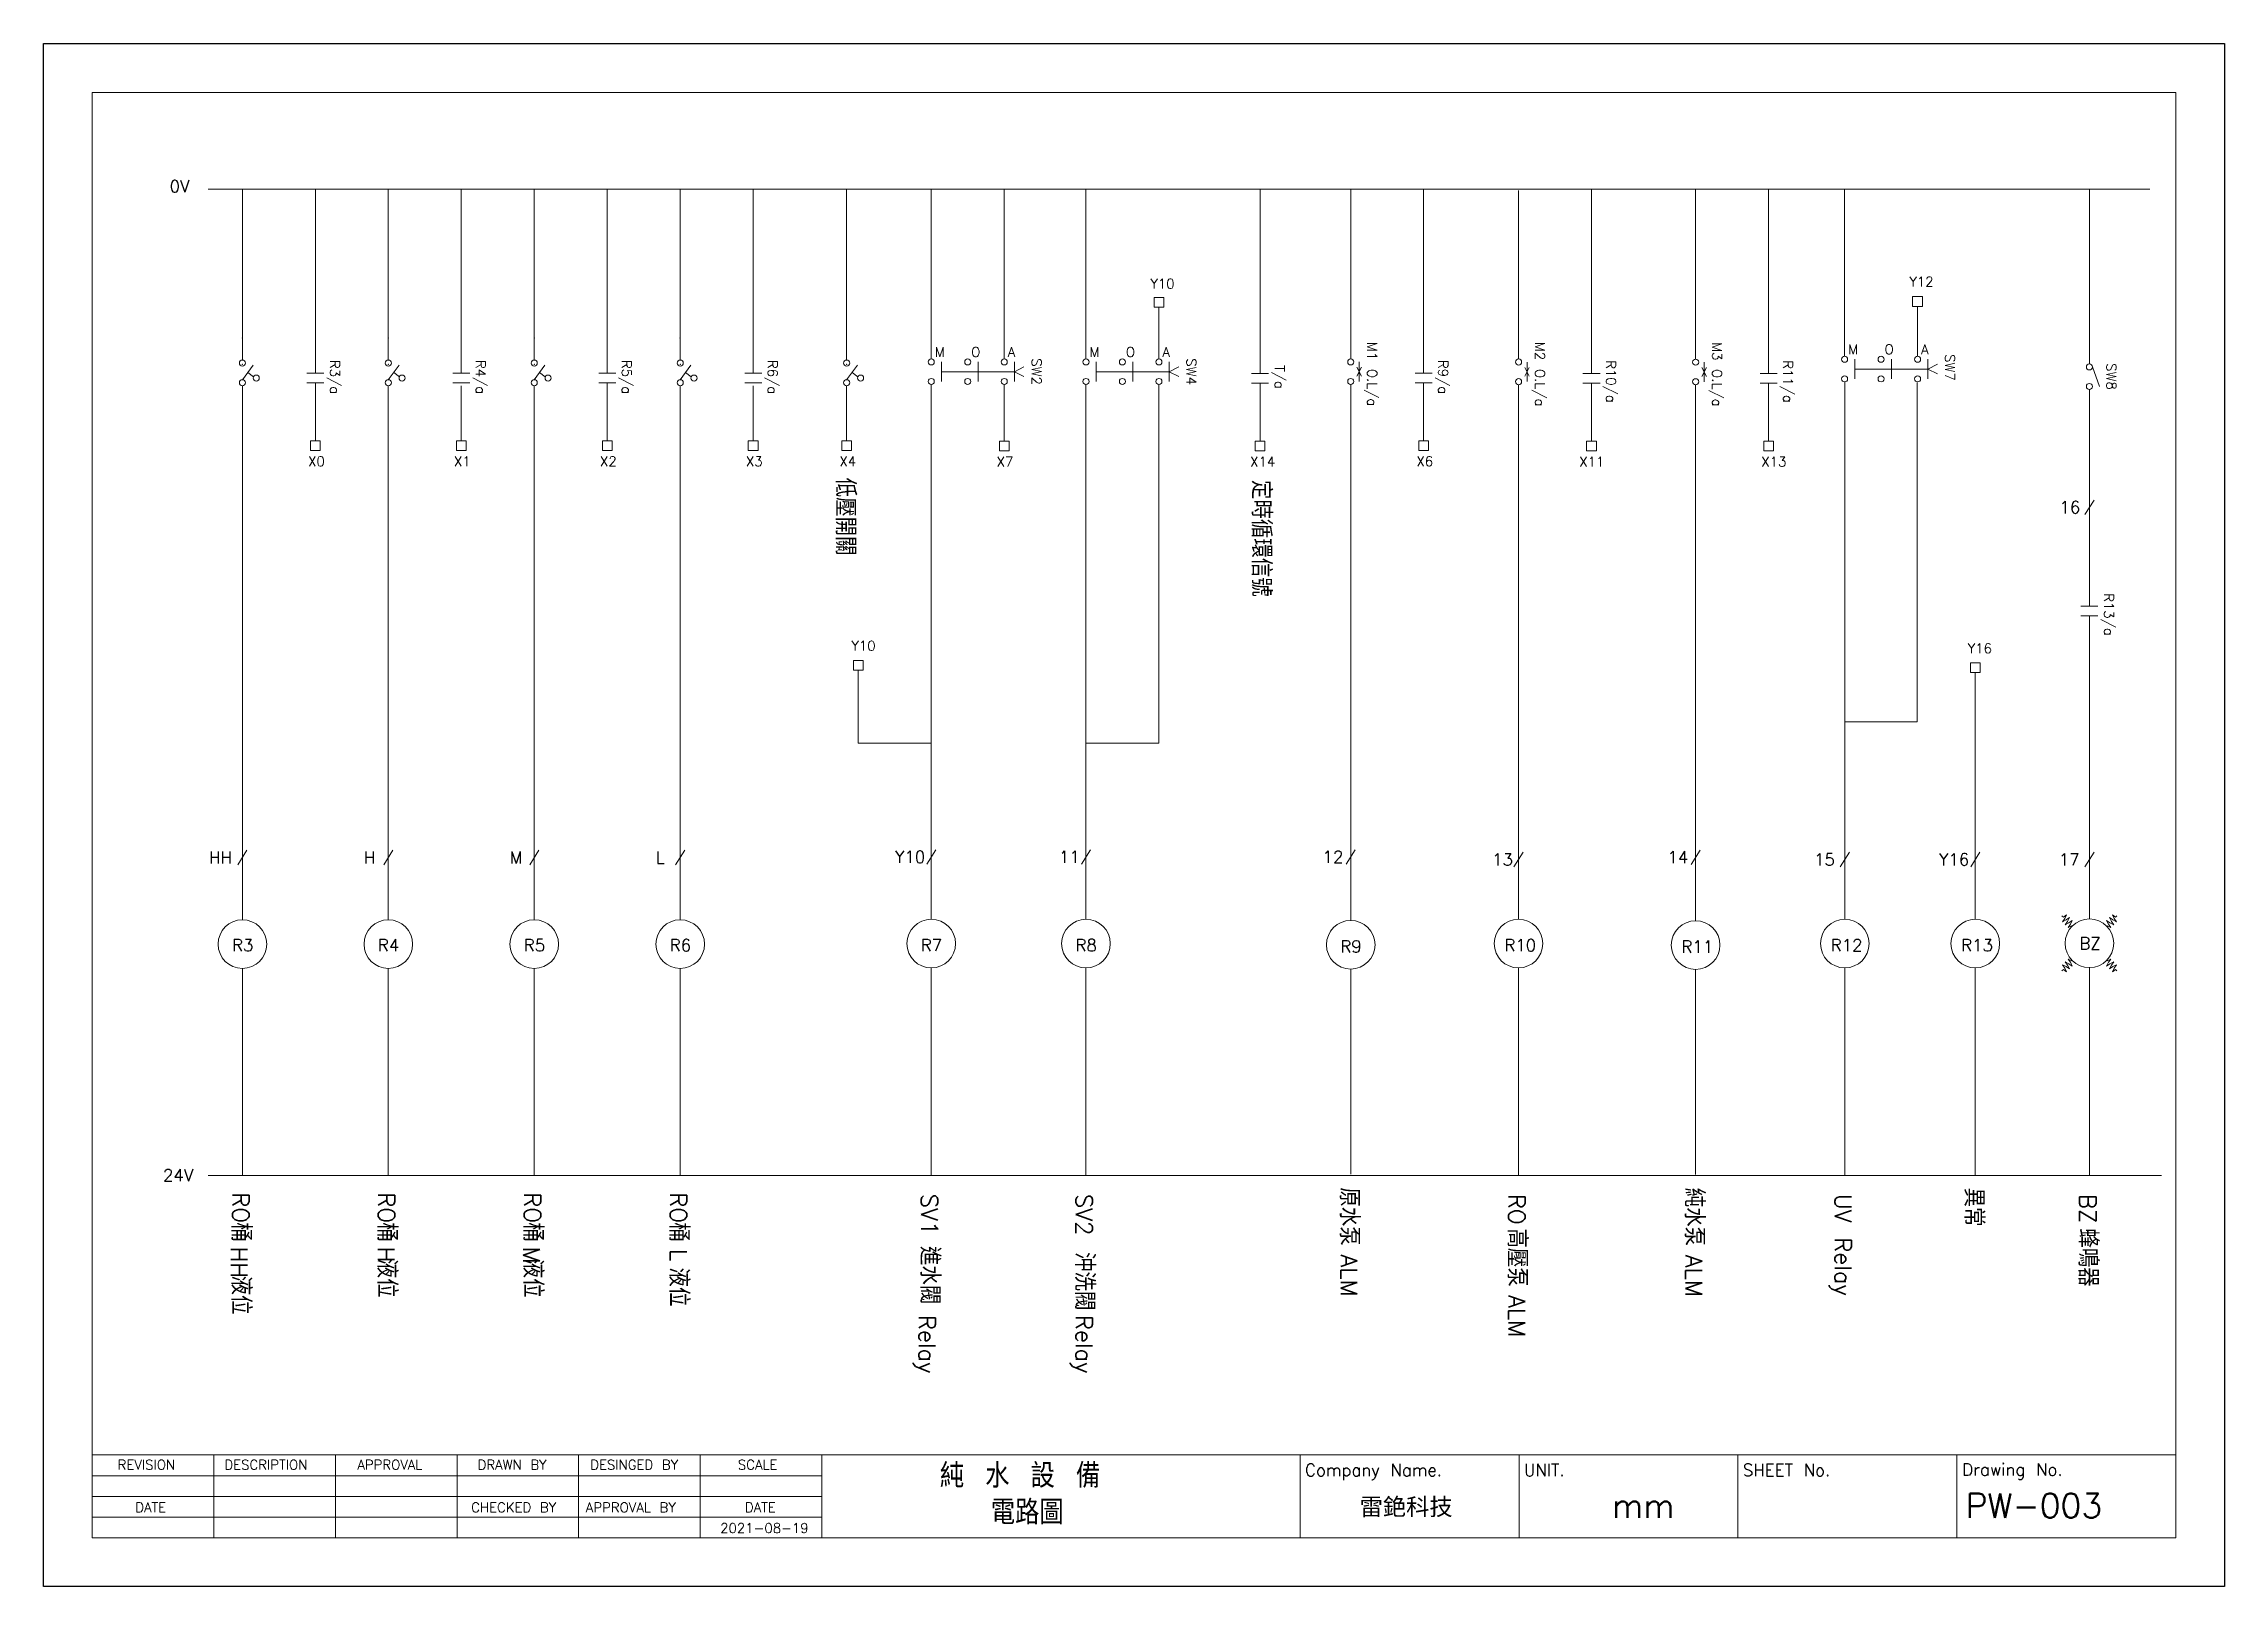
# Model space of a CAD drawing. Header units: millimetres. Extents: x 1497 to 5358, y 966 to 1803.
# Drawn here: x 2685.3 to 2982.3, y 1593.2 to 1803.2 of the extents above; entities that cross this region are included whole.
import ezdxf

# ---------------------------------------------------------------- set-up
doc = ezdxf.new("R2010")
doc.units = ezdxf.units.MM
doc.styles.add('rcs', font='txt.shx')
doc.styles.add('ting', font='monotxt.shx', dxfattribs={"height": 800, "bigfont": 'chineset.shx'})
doc.styles.add('型式1', font='')
doc.styles.get('型式1').set_extended_font_data('MingLiU')

msp = doc.modelspace()

# ---------------------------------------------------------------- texts
at = {"lineweight": 0}
for s, height, style, p in [('0V', 1.656, 'rcs', (2702.45, 1782.96)), ('Y10', 1.325, 'rcs', (2836.02, 1769.86, 0)), ('Y12', 1.325, 'rcs', (2939.39, 1770.13, 0)), ('M', 1.32, 'rcs', (2806.65, 1760.56, 0)), ('O', 1.32, 'rcs', (2811.62, 1760.56, 0)), ('A', 1.32, 'rcs', (2816.59, 1760.56, 0)), ('M', 1.32, 'rcs', (2827.73, 1760.56, 0)), ('O', 1.32, 'rcs', (2832.69, 1760.56, 0)), ('A', 1.32, 'rcs', (2837.66, 1760.56, 0)), ('M', 1.32, 'rcs', (2931.04, 1760.92, 0)), ('O', 1.32, 'rcs', (2936.01, 1760.92, 0)), ('A', 1.32, 'rcs', (2940.98, 1760.92, 0)), ('X0', 1.325, 'rcs', (2721.32, 1745.68, 0)), ('X1', 1.325, 'rcs', (2741.19, 1745.68, 0)), ('X2', 1.325, 'rcs', (2761.07, 1745.68, 0)), ('X3', 1.325, 'rcs', (2780.94, 1745.68, 0)), ('X4', 1.325, 'rcs', (2793.68, 1745.68, 0)), ('X7', 1.325, 'rcs', (2815.09, 1745.65, 0)), ('X14', 1.325, 'rcs', (2849.62, 1745.64, 0)), ('X6', 1.325, 'rcs', (2872.26, 1745.68, 0)), ('X11', 1.325, 'rcs', (2894.45, 1745.65, 0)), ('X13', 1.325, 'rcs', (2919.23, 1745.64, 0)), ('16', 1.656, 'rcs', (2959.83, 1739.26, 0)), ('Y10', 1.325, 'rcs', (2795.31, 1720.57, 0)), ('Y16', 1.325, 'rcs', (2947.35, 1720.22, 0)), ('HH', 1.656, 'rcs', (2707.81, 1691.58, 0)), ('H', 1.66, 'rcs', (2728.9, 1691.58, 0)), ('M', 1.66, 'rcs', (2748.78, 1691.58, 0)), ('L', 1.66, 'rcs', (2768.65, 1691.58, 0)), ('Y10', 1.656, 'rcs', (2801.24, 1691.67, 0)), ('11', 1.656, 'rcs', (2823.57, 1691.67, 0)), ('12', 1.656, 'rcs', (2859.47, 1691.67, 0)), ('13', 1.656, 'rcs', (2882.56, 1691.32, 0)), ('14', 1.656, 'rcs', (2906.44, 1691.63, 0)), ('15', 1.656, 'rcs', (2926.41, 1691.32, 0)), ('Y16', 1.656, 'rcs', (2943.42, 1691.32, 0)), ('17', 1.656, 'rcs', (2959.73, 1691.32, 0)), ('R3', 1.656, 'rcs', (2710.95, 1679.65, 0)), ('R4', 1.656, 'rcs', (2730.82, 1679.65, 0)), ('R5', 1.656, 'rcs', (2750.69, 1679.65, 0)), ('R6', 1.656, 'rcs', (2770.57, 1679.65, 0)), ('R7', 1.656, 'rcs', (2804.76, 1679.65, 0)), ('R8', 1.656, 'rcs', (2825.83, 1679.65, 0)), ('R9', 1.656, 'rcs', (2861.89, 1679.48, 0)), ('R10', 1.656, 'rcs', (2884.23, 1679.65, 0)), ('R11', 1.656, 'rcs', (2908.36, 1679.44, 0)), ('R12', 1.656, 'rcs', (2928.68, 1679.65, 0)), ('R13', 1.656, 'rcs', (2946.45, 1679.65, 0)), ('BZ', 1.656, 'rcs', (2962.55, 1679.9, 0)), ('24V', 1.656, 'rcs', (2701.55, 1648.34)), ('REVISION', 1.325, 'rcs', (2695.37, 1609.09)), ('DESCRIPTION', 1.3249, 'rcs', (2709.92, 1609.09)), ('APPROVAL', 1.325, 'rcs', (2728.02, 1609.09)), ('DRAWN BY', 1.325, 'rcs', (2744.4, 1609.09)), ('DESINGED BY', 1.3249, 'rcs', (2759.74, 1609.09)), ('SCALE', 1.325, 'rcs', (2779.84, 1609.09)), ('純 水 設 備', 3.312, 'ting', (2807.35, 1606.62)), ('Company Name.', 1.6562, 'rcs', (2857.09, 1608.21)), ('UNIT.', 1.656, 'rcs', (2886.9, 1608.21)), ('SHEET No.', 1.656, 'rcs', (2916.71, 1608.21)), ('Drawing No.', 1.6562, 'rcs', (2946.58, 1608.27)), ('DATE', 1.325, 'rcs', (2697.78, 1603.3)), ('CHECKED BY', 1.325, 'rcs', (2743.53, 1603.28)), ('APPROVAL BY', 1.3249, 'rcs', (2759.14, 1603.28)), ('DATE', 1.325, 'rcs', (2780.8, 1603.3)), ('電路圖', 3.312, 'ting', (2814.29, 1601.63)), ('雷銫科技', 2.319, '型式1', (2864.53, 1602.87)), ('mm', 3.312, 'rcs', (2898.89, 1602.53)), ('PW-003', 3.312, 'rcs', (2947.06, 1602.53)), ('2021-08-19', 1.325, 'rcs', (2777.44, 1600.47))]:
    msp.add_text(s, height=height, dxfattribs=dict(at, style=style)).set_placement(p)
for s, height, style, p in [('M1 O.L/a', 1.325, 'rcs', (2865.57, 1762.62, 0)), ('M2 O.L/a', 1.325, 'rcs', (2888.43, 1762.6, 0)), ('M3 O.L/a', 1.325, 'rcs', (2912.54, 1762.58, 0)), ('R3/a', 1.325, 'rcs', (2724.3, 1760.14, 0)), ('R4/a', 1.325, 'rcs', (2744.17, 1760.14, 0)), ('R5/a', 1.325, 'rcs', (2764.05, 1760.14, 0)), ('R6/a', 1.325, 'rcs', (2783.92, 1760.14, 0)), ('SW2', 1.325, 'rcs', (2819.88, 1760.37, 0)), ('SW4', 1.325, 'rcs', (2840.95, 1760.37, 0)), ('T/a', 1.325, 'rcs', (2852.96, 1759.44, 0)), ('R9/a', 1.325, 'rcs', (2875.24, 1760.14, 0)), ('R10/a', 1.325, 'rcs', (2898.1, 1760.11, 0)), ('R11/a', 1.325, 'rcs', (2922.21, 1760.1, 0)), ('SW7', 1.325, 'rcs', (2944.27, 1760.94, 0)), ('SW8', 1.325, 'rcs', (2966.25, 1759.7, 0)), ('低壓開關', 2.65, 'ting', (2793.17, 1744.11, 0)), ('定時循環信號', 2.65, 'ting', (2849.82, 1743.81, 0)), ('R13/a', 1.325, 'rcs', (2965.91, 1728.39, 0)), ('RO', 2.268, 'rcs', (2711, 1646.85, 0)), ('RO', 2.268, 'rcs', (2730.87, 1646.85, 0)), ('RO', 2.268, 'rcs', (2750.74, 1646.85, 0)), ('RO', 2.268, 'rcs', (2770.62, 1646.85, 0)), ('SV1', 2.268, 'rcs', (2804.81, 1646.63, 0)), ('SV2', 2.268, 'rcs', (2825.88, 1646.62, 0)), ('原水泵', 2.65, 'ting', (2861.81, 1647.51, 0)), ('RO', 2.268, 'rcs', (2884.79, 1646.63, 0)), ('純水泵', 2.65, 'ting', (2908.78, 1647.47, 0)), ('UV Relay', 2.268, 'rcs', (2929.22, 1646.62, 0)), ('異常', 2.65, 'ting', (2946.87, 1647.47, 0)), ('BZ', 2.268, 'rcs', (2962.55, 1646.62, 0)), ('桶  液位', 2.65, 'ting', (2710.87, 1642.74, 0)), ('桶 液位', 2.65, 'ting', (2730.74, 1642.74, 0)), ('桶 液位', 2.65, 'ting', (2750.62, 1642.74, 0)), ('桶', 2.65, 'ting', (2770.49, 1642.74, 0)), ('進水閥', 2.65, 'ting', (2804.68, 1639.54, 0)), ('高壓泵', 2.65, 'ting', (2884.66, 1641.92, 0)), ('蜂鳴器', 2.65, 'ting', (2962.42, 1641.93, 0)), ('HH', 2.268, 'rcs', (2710.77, 1639.46, 0)), ('H', 2.27, 'rcs', (2730.79, 1639.46, 0)), ('M', 2.27, 'rcs', (2750.6, 1639.46, 0)), ('液位', 2.65, 'ting', (2770.49, 1636.61, 0)), ('L', 2.27, 'rcs', (2770.62, 1639.13, 0)), ('沖洗閥', 2.65, 'ting', (2825.75, 1638.71, 0)), ('ALM', 2.268, 'rcs', (2861.94, 1638.37, 0)), ('ALM', 2.268, 'rcs', (2908.91, 1638.33, 0)), ('ALM', 2.268, 'rcs', (2884.79, 1632.84, 0)), ('Relay', 2.268, 'rcs', (2804.49, 1630.14, 0)), ('Relay', 2.268, 'rcs', (2825.87, 1630.14, 0))]:
    msp.add_text(s, height=height, rotation=270, dxfattribs=dict(at, style=style)).set_placement(p)

# ---------------------------------------------------------------- linework, layer by layer
at = {"lineweight": 0}
for p, q in [((2691.92, 1796.57), (2975.67, 1796.57)), ((2691.92, 1599.82), (2691.92, 1796.57)), ((2975.67, 1796.57), (2975.67, 1599.82)), ((2707.7, 1783.38), (2711.35, 1783.38)), ((2711.35, 1783.38), (2714, 1783.38)), ((2712.37, 1783.38), (2712.37, 1763.34, 0)), ((2714, 1783.38), (2972.16, 1783.38)), ((2722.3, 1783.38), (2722.3, 1758.35, 0)), ((2732.24, 1783.38), (2732.24, 1763.34, 0)), ((2742.18, 1783.38), (2742.18, 1758.35, 0)), ((2752.11, 1783.38), (2752.11, 1763.34, 0)), ((2762.05, 1783.38), (2762.05, 1758.35, 0)), ((2771.99, 1783.38), (2771.99, 1763.34, 0)), ((2781.93, 1783.38), (2781.93, 1758.35, 0)), ((2794.66, 1783.38), (2794.66, 1760.12, 0)), ((2806.18, 1783.38, 0), (2806.18, 1762.18, 0)), ((2816.12, 1783.38), (2816.12, 1760.29, 0)), ((2827.25, 1783.38, 0), (2827.25, 1762.18, 0)), ((2850.97, 1783.38), (2850.97, 1758.31, 0)), ((2863.31, 1783.38, 0), (2863.31, 1763.51, 0)), ((2873.24, 1783.38), (2873.24, 1758.35, 0)), ((2886.16, 1783.21, 0), (2886.17, 1763.5, 0)), ((2896.1, 1783.38), (2896.1, 1758.32, 0)), ((2910.28, 1783.34, 0), (2910.28, 1763.47, 0)), ((2920.21, 1783.38), (2920.21, 1758.31, 0)), ((2930.57, 1783.39), (2930.57, 1760.65, 0)), ((2963.92, 1783.38), (2963.92, 1759.61, 0)), ((2836.53, 1768.65, 0), (2837.85, 1768.65, 0)), ((2836.53, 1767.32, 0), (2836.53, 1768.65, 0)), ((2837.85, 1767.32, 0), (2836.53, 1767.32, 0)), ((2837.19, 1767.32, 0), (2837.19, 1760.29, 0)), ((2837.85, 1768.65, 0), (2837.85, 1767.32, 0)), ((2939.84, 1767.44, 0), (2939.84, 1768.76, 0)), ((2941.17, 1768.76, 0), (2939.84, 1768.76, 0)), ((2941.17, 1767.44, 0), (2939.84, 1767.44, 0)), ((2940.51, 1767.44, 0), (2940.51, 1760.62, 0)), ((2941.17, 1768.76, 0), (2941.17, 1767.44, 0)), ((2712.37, 1763.34, 0), (2712.37, 1760.12, 0)), ((2732.24, 1763.34, 0), (2732.24, 1760.12, 0)), ((2752.11, 1763.34, 0), (2752.11, 1760.12, 0)), ((2771.99, 1763.34, 0), (2771.99, 1760.12, 0)), ((2806.18, 1763.51, 0), (2806.18, 1760.29, 0)), ((2827.25, 1763.51, 0), (2827.25, 1760.29, 0)), ((2863.31, 1763.51, 0), (2863.31, 1760.3, 0)), ((2886.17, 1763.5, 0), (2886.17, 1760.28, 0)), ((2910.28, 1763.47, 0), (2910.28, 1760.26, 0)), ((2712.37, 1757.45, 0), (2713.82, 1759.41, 0)), ((2713.87, 1757.85, 0), (2713.09, 1758.43, 0)), ((2721.14, 1758.35, 0), (2723.46, 1758.35, 0)), ((2732.24, 1757.45, 0), (2733.7, 1759.41, 0)), ((2733.75, 1757.85, 0), (2732.97, 1758.43, 0)), ((2741.02, 1758.35, 0), (2743.34, 1758.35, 0)), ((2752.11, 1757.45, 0), (2753.57, 1759.41, 0)), ((2753.62, 1757.85, 0), (2752.84, 1758.43, 0)), ((2760.89, 1758.35, 0), (2763.21, 1758.35, 0)), ((2771.99, 1757.45, 0), (2773.45, 1759.41, 0)), ((2773.5, 1757.85, 0), (2772.72, 1758.43, 0)), ((2780.77, 1758.35, 0), (2783.09, 1758.35, 0)), ((2794.66, 1757.45, 0), (2796.12, 1759.41, 0)), ((2796.17, 1757.85, 0), (2795.39, 1758.43, 0)), ((2807.59, 1757.21, 0), (2807.59, 1759.88, 0)), ((2807.59, 1758.54, 0), (2817.53, 1758.54, 0)), ((2812.56, 1757.21, 0), (2812.56, 1759.88, 0)), ((2817.53, 1757.21, 0), (2817.53, 1759.88, 0)), ((2817.53, 1758.54, 0), (2818.81, 1759.2, 0)), ((2817.53, 1758.54, 0), (2818.81, 1757.88, 0)), ((2828.66, 1757.21, 0), (2828.66, 1759.88, 0)), ((2828.66, 1758.54, 0), (2838.6, 1758.54, 0)), ((2833.63, 1757.21, 0), (2833.63, 1759.88, 0)), ((2838.6, 1757.21, 0), (2838.6, 1759.88, 0)), ((2838.6, 1758.54, 0), (2839.88, 1759.2, 0)), ((2838.6, 1758.54, 0), (2839.88, 1757.88, 0)), ((2849.81, 1758.31, 0), (2852.13, 1758.31, 0)), ((2864.77, 1757.94, 0), (2864.16, 1759.15, 0)), ((2864.16, 1757.94, 0), (2864.77, 1759.15, 0)), ((2864.46, 1757.21, 0), (2864.46, 1759.88, 0)), ((2872.08, 1758.35, 0), (2874.4, 1758.35, 0)), ((2887.63, 1757.92, 0), (2887.02, 1759.13, 0)), ((2887.02, 1757.92, 0), (2887.63, 1759.13, 0)), ((2887.32, 1757.19, 0), (2887.32, 1759.86, 0)), ((2894.94, 1758.32, 0), (2897.26, 1758.32, 0)), ((2911.74, 1757.9, 0), (2911.13, 1759.11, 0)), ((2911.13, 1757.9, 0), (2911.74, 1759.11, 0)), ((2911.43, 1757.17, 0), (2911.43, 1759.84, 0)), ((2919.06, 1758.31, 0), (2921.37, 1758.31, 0)), ((2931.98, 1757.57, 0), (2931.98, 1760.24, 0)), ((2931.98, 1758.9, 0), (2941.92, 1758.9, 0)), ((2936.95, 1757.57, 0), (2936.95, 1760.24, 0)), ((2941.92, 1757.57, 0), (2941.92, 1760.24, 0)), ((2941.92, 1758.9, 0), (2943.2, 1759.56, 0)), ((2941.92, 1758.9, 0), (2943.2, 1758.24, 0)), ((2965.29, 1756.53, 0), (2964.33, 1759.2, 0)), ((2712.37, 1756.62, 0), (2712.37, 1753.4, 0)), ((2721.14, 1757.03, 0), (2723.46, 1757.03, 0)), ((2722.3, 1757.03, 0), (2722.3, 1749.13, 0)), ((2732.24, 1756.62, 0), (2732.24, 1753.4, 0)), ((2741.02, 1757.03, 0), (2743.34, 1757.03, 0)), ((2742.18, 1756.62, 0), (2742.18, 1749.13, 0)), ((2752.11, 1756.62, 0), (2752.11, 1753.4, 0)), ((2760.89, 1757.03, 0), (2763.21, 1757.03, 0)), ((2762.05, 1757.03, 0), (2762.05, 1749.13, 0)), ((2771.99, 1756.62, 0), (2771.99, 1753.4, 0)), ((2780.77, 1757.03, 0), (2783.09, 1757.03, 0)), ((2781.93, 1756.62, 0), (2781.93, 1749.13, 0)), ((2794.66, 1756.62, 0), (2794.66, 1749.13, 0)), ((2806.18, 1756.79, 0), (2806.18, 1753.57, 0)), ((2816.12, 1756.79, 0), (2816.12, 1749.1, 0)), ((2827.25, 1756.79, 0), (2827.25, 1753.57, 0)), ((2837.19, 1756.79, 0), (2837.19, 1754.9, 0)), ((2849.81, 1756.99, 0), (2852.13, 1756.99, 0)), ((2850.97, 1756.99, 0), (2850.97, 1749.09, 0)), ((2863.31, 1756.8, 0), (2863.31, 1753.58, 0)), ((2872.08, 1757.03, 0), (2874.4, 1757.03, 0)), ((2873.24, 1757.03, 0), (2873.24, 1749.13, 0)), ((2886.17, 1756.78, 0), (2886.17, 1753.56, 0)), ((2894.94, 1757, 0), (2897.26, 1757, 0)), ((2896.1, 1757, 0), (2896.1, 1749.1, 0)), ((2910.28, 1756.76, 0), (2910.28, 1753.54, 0)), ((2919.06, 1756.99, 0), (2921.37, 1756.99, 0)), ((2920.21, 1756.99, 0), (2920.21, 1749.09, 0)), ((2930.59, 1757.15, 0), (2930.6, 1684.01, 0)), ((2940.44, 1757.05, 0), (2940.44, 1710.86, 0)), ((2963.92, 1756.11, 0), (2963.92, 1726.61, 0)), ((2712.37, 1753.94, 0), (2712.37, 1683.93, 0)), ((2732.24, 1753.94, 0), (2732.24, 1683.93, 0)), ((2752.11, 1753.94, 0), (2752.11, 1683.93, 0)), ((2771.99, 1753.94, 0), (2771.99, 1683.93, 0)), ((2806.18, 1753.57, 0), (2806.18, 1684.01, 0)), ((2827.25, 1753.57, 0), (2827.25, 1684.01, 0)), ((2837.19, 1754.9, 0), (2837.19, 1707.99, 0)), ((2863.31, 1753.57, 0), (2863.31, 1683.85, 0)), ((2886.17, 1753.56, 0), (2886.16, 1684.01, 0)), ((2910.28, 1753.53, 0), (2910.28, 1683.81, 0)), ((2721.64, 1749.13, 0), (2722.97, 1749.13, 0)), ((2721.64, 1747.8, 0), (2721.64, 1749.13, 0)), ((2721.64, 1747.8, 0), (2722.97, 1747.8, 0)), ((2722.97, 1749.13, 0), (2722.97, 1747.8, 0)), ((2741.51, 1749.13, 0), (2742.84, 1749.13, 0)), ((2741.51, 1747.8, 0), (2741.51, 1749.13, 0)), ((2741.51, 1747.8, 0), (2742.84, 1747.8, 0)), ((2742.84, 1749.13, 0), (2742.84, 1747.8, 0)), ((2761.39, 1749.13, 0), (2762.71, 1749.13, 0)), ((2761.39, 1747.8, 0), (2761.39, 1749.13, 0)), ((2761.39, 1747.8, 0), (2762.71, 1747.8, 0)), ((2762.71, 1749.13, 0), (2762.71, 1747.8, 0)), ((2781.26, 1749.13, 0), (2782.59, 1749.13, 0)), ((2781.26, 1747.8, 0), (2781.26, 1749.13, 0)), ((2781.26, 1747.8, 0), (2782.59, 1747.8, 0)), ((2782.59, 1749.13, 0), (2782.59, 1747.8, 0)), ((2794, 1749.13, 0), (2795.33, 1749.13, 0)), ((2794, 1747.8, 0), (2794, 1749.13, 0)), ((2794, 1747.8, 0), (2795.33, 1747.8, 0)), ((2795.33, 1749.13, 0), (2795.33, 1747.8, 0)), ((2815.46, 1749.1, 0), (2816.78, 1749.1, 0)), ((2815.46, 1747.77, 0), (2815.46, 1749.1, 0)), ((2816.78, 1747.77, 0), (2815.46, 1747.77, 0)), ((2816.78, 1749.1, 0), (2816.78, 1747.77, 0)), ((2850.3, 1749.09, 0), (2851.63, 1749.09, 0)), ((2850.3, 1747.76, 0), (2850.3, 1749.09, 0)), ((2850.3, 1747.76, 0), (2851.63, 1747.76, 0)), ((2851.63, 1749.09, 0), (2851.63, 1747.76, 0)), ((2872.58, 1749.13, 0), (2873.9, 1749.13, 0)), ((2872.58, 1747.8, 0), (2872.58, 1749.13, 0)), ((2872.58, 1747.8, 0), (2873.9, 1747.8, 0)), ((2873.9, 1749.13, 0), (2873.9, 1747.8, 0)), ((2895.44, 1749.1, 0), (2896.77, 1749.1, 0)), ((2895.44, 1747.77, 0), (2895.44, 1749.1, 0)), ((2895.44, 1747.77, 0), (2896.77, 1747.77, 0)), ((2896.77, 1749.1, 0), (2896.77, 1747.77, 0)), ((2919.55, 1749.09, 0), (2920.88, 1749.09, 0)), ((2919.55, 1747.76, 0), (2919.55, 1749.09, 0)), ((2919.55, 1747.76, 0), (2920.88, 1747.76, 0)), ((2920.88, 1749.09, 0), (2920.88, 1747.76, 0)), ((2963.3, 1739.11, 0), (2964.54, 1741.07, 0)), ((2962.76, 1726.61, 0), (2965.08, 1726.61, 0)), ((2962.76, 1725.29, 0), (2965.08, 1725.29, 0)), ((2963.92, 1725.29, 0), (2963.92, 1684.05, 0)), ((2795.58, 1719.25, 0), (2796.91, 1719.25, 0)), ((2795.58, 1717.93, 0), (2795.58, 1719.25, 0)), ((2796.91, 1717.93, 0), (2795.58, 1717.93, 0)), ((2796.24, 1717.93, 0), (2796.24, 1707.99, 0)), ((2796.91, 1719.25, 0), (2796.91, 1717.93, 0)), ((2947.71, 1718.9, 0), (2949.04, 1718.9, 0)), ((2947.71, 1717.58, 0), (2947.71, 1718.9, 0)), ((2949.04, 1717.58, 0), (2947.71, 1717.58, 0)), ((2948.37, 1717.58, 0), (2948.37, 1710.54, 0)), ((2949.04, 1718.9, 0), (2949.04, 1717.58, 0)), ((2940.44, 1710.86, 0), (2930.57, 1710.86, 0)), ((2806.18, 1707.99, 0), (2796.24, 1707.99, 0)), ((2827.25, 1707.99, 0), (2837.19, 1707.99, 0)), ((2948.37, 1710.54, 0), (2948.37, 1684.01, 0)), ((2711.74, 1691.43, 0), (2712.99, 1693.39, 0)), ((2731.62, 1691.43, 0), (2732.86, 1693.39, 0)), ((2751.49, 1691.43, 0), (2752.73, 1693.39, 0)), ((2771.37, 1691.43, 0), (2772.61, 1693.39, 0)), ((2805.56, 1691.51, 0), (2806.8, 1693.47, 0)), ((2826.63, 1691.51, 0), (2827.87, 1693.47, 0)), ((2862.69, 1691.51, 0), (2863.93, 1693.47, 0)), ((2885.54, 1691.16, 0), (2886.78, 1693.12, 0)), ((2909.66, 1691.47, 0), (2910.9, 1693.43, 0)), ((2929.98, 1691.16, 0), (2931.23, 1693.12, 0)), ((2947.75, 1691.16, 0), (2948.99, 1693.12, 0)), ((2963.3, 1691.16, 0), (2964.54, 1693.12, 0)), ((2960.36, 1684.3, 0), (2960.17, 1684.49, 0)), ((2960.23, 1683.66, 0), (2960.55, 1684.1, 0)), ((2960.8, 1684.62, 0), (2960.36, 1684.3, 0)), ((2960.55, 1684.1, 0), (2960.8, 1684.62, 0)), ((2961.19, 1684.23, 0), (2960.74, 1683.91, 0)), ((2960.94, 1683.72, 0), (2961.19, 1684.23, 0)), ((2966.9, 1683.72, 0), (2966.65, 1684.23, 0)), ((2966.65, 1684.23, 0), (2967.09, 1683.91, 0)), ((2967.28, 1684.1, 0), (2967.04, 1684.62, 0)), ((2967.04, 1684.62, 0), (2967.48, 1684.3, 0)), ((2967.61, 1683.66, 0), (2967.28, 1684.1, 0)), ((2967.48, 1684.3, 0), (2967.66, 1684.49, 0)), ((2960.74, 1683.91, 0), (2960.23, 1683.66, 0)), ((2960.62, 1683.27, 0), (2960.94, 1683.72, 0)), ((2961.13, 1683.52, 0), (2960.62, 1683.27, 0)), ((2961.01, 1682.88, 0), (2961.33, 1683.33, 0)), ((2961.52, 1683.13, 0), (2961.01, 1682.88, 0)), ((2961.58, 1683.84, 0), (2961.13, 1683.52, 0)), ((2961.33, 1683.33, 0), (2961.58, 1683.84, 0)), ((2961.58, 1683.08, 0), (2961.52, 1683.13, 0)), ((2966.51, 1683.33, 0), (2966.26, 1683.84, 0)), ((2966.26, 1683.84, 0), (2966.7, 1683.52, 0)), ((2966.26, 1683.08, 0), (2966.31, 1683.13, 0)), ((2966.31, 1683.13, 0), (2966.83, 1682.88, 0)), ((2966.83, 1682.88, 0), (2966.51, 1683.33, 0)), ((2966.7, 1683.52, 0), (2967.22, 1683.27, 0)), ((2967.22, 1683.27, 0), (2966.9, 1683.72, 0)), ((2967.09, 1683.91, 0), (2967.61, 1683.66, 0)), ((2961.13, 1677.95, 0), (2960.62, 1678.2, 0)), ((2960.62, 1678.2, 0), (2960.94, 1677.76, 0)), ((2961.52, 1678.34, 0), (2961.01, 1678.59, 0)), ((2961.01, 1678.59, 0), (2961.33, 1678.15, 0)), ((2961.33, 1678.15, 0), (2961.58, 1677.63, 0)), ((2961.58, 1678.4, 0), (2961.52, 1678.34, 0)), ((2966.26, 1678.4, 0), (2966.31, 1678.34, 0)), ((2966.51, 1678.15, 0), (2966.26, 1677.63, 0)), ((2966.31, 1678.34, 0), (2966.83, 1678.59, 0)), ((2966.83, 1678.59, 0), (2966.51, 1678.15, 0)), ((2966.7, 1677.95, 0), (2967.22, 1678.2, 0)), ((2967.22, 1678.2, 0), (2966.9, 1677.76, 0)), ((2712.37, 1649.14), (2712.37, 1677.31, 0)), ((2732.24, 1649.14), (2732.24, 1677.31, 0)), ((2752.11, 1649.14), (2752.11, 1677.31, 0)), ((2771.99, 1649.14), (2771.99, 1677.31, 0)), ((2806.18, 1677.39, 0), (2806.18, 1649.14)), ((2827.24, 1677.39, 0), (2827.24, 1649.13, 0)), ((2863.31, 1677.22, 0), (2863.31, 1649.32, 0)), ((2886.16, 1677.39, 0), (2886.16, 1649.13, 0)), ((2910.28, 1677.18, 0), (2910.28, 1649.28, 0)), ((2930.59, 1677.39, 0), (2930.59, 1649.14)), ((2948.37, 1677.39, 0), (2948.37, 1649.14)), ((2960.36, 1677.18, 0), (2960.17, 1676.99, 0)), ((2960.74, 1677.57, 0), (2960.23, 1677.81, 0)), ((2960.23, 1677.81, 0), (2960.55, 1677.37, 0)), ((2960.8, 1676.85, 0), (2960.36, 1677.18, 0)), ((2960.55, 1677.37, 0), (2960.8, 1676.85, 0)), ((2961.19, 1677.24, 0), (2960.74, 1677.57, 0)), ((2960.94, 1677.76, 0), (2961.19, 1677.24, 0)), ((2961.58, 1677.63, 0), (2961.13, 1677.95, 0)), ((2963.92, 1677.43, 0), (2963.92, 1649.14)), ((2966.26, 1677.63, 0), (2966.7, 1677.95, 0)), ((2966.9, 1677.76, 0), (2966.65, 1677.24, 0)), ((2966.65, 1677.24, 0), (2967.09, 1677.57, 0)), ((2967.28, 1677.37, 0), (2967.04, 1676.85, 0)), ((2967.04, 1676.85, 0), (2967.48, 1677.18, 0)), ((2967.09, 1677.57, 0), (2967.61, 1677.81, 0)), ((2967.61, 1677.81, 0), (2967.28, 1677.37, 0)), ((2967.48, 1677.18, 0), (2967.66, 1676.99, 0)), ((2707.7, 1649.14), (2711.35, 1649.14)), ((2711.35, 1649.14), (2714, 1649.14)), ((2714, 1649.14), (2973.71, 1649.14)), ((2691.92, 1611.09), (2975.67, 1611.09)), ((2708.48, 1599.82), (2708.48, 1611.09)), ((2725.04, 1599.77), (2725.04, 1611.03)), ((2741.6, 1599.77), (2741.6, 1611.03)), ((2758.16, 1599.77), (2758.16, 1611.03)), ((2774.73, 1599.77), (2774.73, 1611.03)), ((2791.29, 1599.82), (2791.29, 1611.03)), ((2856.43, 1599.82), (2856.43, 1611.03)), ((2886.24, 1599.82), (2886.24, 1611.03)), ((2916.05, 1599.82), (2916.05, 1611.03)), ((2945.86, 1599.82), (2945.86, 1611.03)), ((2691.92, 1608.26), (2791.29, 1608.26)), ((2691.92, 1605.43), (2791.29, 1605.43)), ((2691.92, 1602.6), (2791.29, 1602.6)), ((2975.67, 1599.82), (2691.92, 1599.82))]:
    msp.add_line(p, q, dxfattribs=at)
msp.add_lwpolyline([(2982.29, 1593.2), (2685.29, 1593.2), (2685.29, 1803.2), (2982.29, 1803.2)], close=True)
for centre, radius in [((2712.37, 1759.71, 0), 0.416), ((2732.24, 1759.71, 0), 0.416), ((2752.11, 1759.71, 0), 0.416), ((2771.99, 1759.71, 0), 0.416), ((2794.66, 1759.71, 0), 0.416), ((2806.18, 1759.88, 0), 0.416), ((2811.15, 1759.88, 0), 0.416), ((2816.12, 1759.88, 0), 0.416), ((2827.25, 1759.88, 0), 0.416), ((2832.22, 1759.88, 0), 0.416), ((2837.19, 1759.88, 0), 0.416), ((2863.31, 1759.88, 0), 0.416), ((2886.17, 1759.86, 0), 0.416), ((2910.28, 1759.84, 0), 0.416), ((2930.57, 1760.24, 0), 0.416), ((2935.54, 1760.24, 0), 0.416), ((2940.51, 1760.24, 0), 0.416), ((2963.92, 1759.2, 0), 0.416), ((2963.92, 1759.2, 0), 0.416), ((2712.37, 1757.04, 0), 0.416), ((2714.25, 1757.67, 0), 0.416), ((2732.24, 1757.04, 0), 0.416), ((2734.12, 1757.67, 0), 0.416), ((2752.11, 1757.04, 0), 0.416), ((2754, 1757.67, 0), 0.416), ((2771.99, 1757.04, 0), 0.416), ((2773.87, 1757.67, 0), 0.416), ((2794.66, 1757.04, 0), 0.416), ((2796.55, 1757.67, 0), 0.416), ((2806.18, 1757.21, 0), 0.416), ((2811.15, 1757.21, 0), 0.416), ((2816.12, 1757.21, 0), 0.416), ((2827.25, 1757.21, 0), 0.416), ((2832.22, 1757.21, 0), 0.416), ((2837.19, 1757.21, 0), 0.416), ((2863.31, 1757.21, 0), 0.416), ((2886.17, 1757.19, 0), 0.416), ((2910.28, 1757.17, 0), 0.416), ((2930.57, 1757.57, 0), 0.416), ((2935.54, 1757.57, 0), 0.416), ((2940.51, 1757.57, 0), 0.416), ((2963.92, 1756.53, 0), 0.416), ((2963.92, 1756.53, 0), 0.416), ((2806.18, 1680.7, 0), 3.31), ((2827.25, 1680.7, 0), 3.31), ((2886.16, 1680.7, 0), 3.31), ((2930.6, 1680.7, 0), 3.31), ((2948.37, 1680.7, 0), 3.31), ((2963.92, 1680.74, 0), 3.31), ((2712.37, 1680.62, 0), 3.31), ((2732.24, 1680.62, 0), 3.31), ((2752.11, 1680.62, 0), 3.31), ((2771.99, 1680.62, 0), 3.31), ((2863.31, 1680.53, 0), 3.31), ((2910.28, 1680.49, 0), 3.31)]:
    msp.add_circle(centre, radius, dxfattribs=at)
for p in [(2712.36, 1763.15, 0), (2732.23, 1763.15, 0), (2752.11, 1763.15, 0), (2771.98, 1763.15, 0), (2712.37, 1759.53, 0), (2732.24, 1759.53, 0), (2752.11, 1759.53, 0), (2771.99, 1759.53, 0), (2794.66, 1759.53, 0)]:
    msp.add_point(p, dxfattribs=at)

msp.set_redraw_order([(e.dxf.handle, doc.entitydb.next_handle()) for e in msp.query("TEXT MTEXT ATTDEF DIMENSION ARC_DIMENSION")])  # texts and dimensions are drawn at this point

doc.saveas('drawing.dxf')
